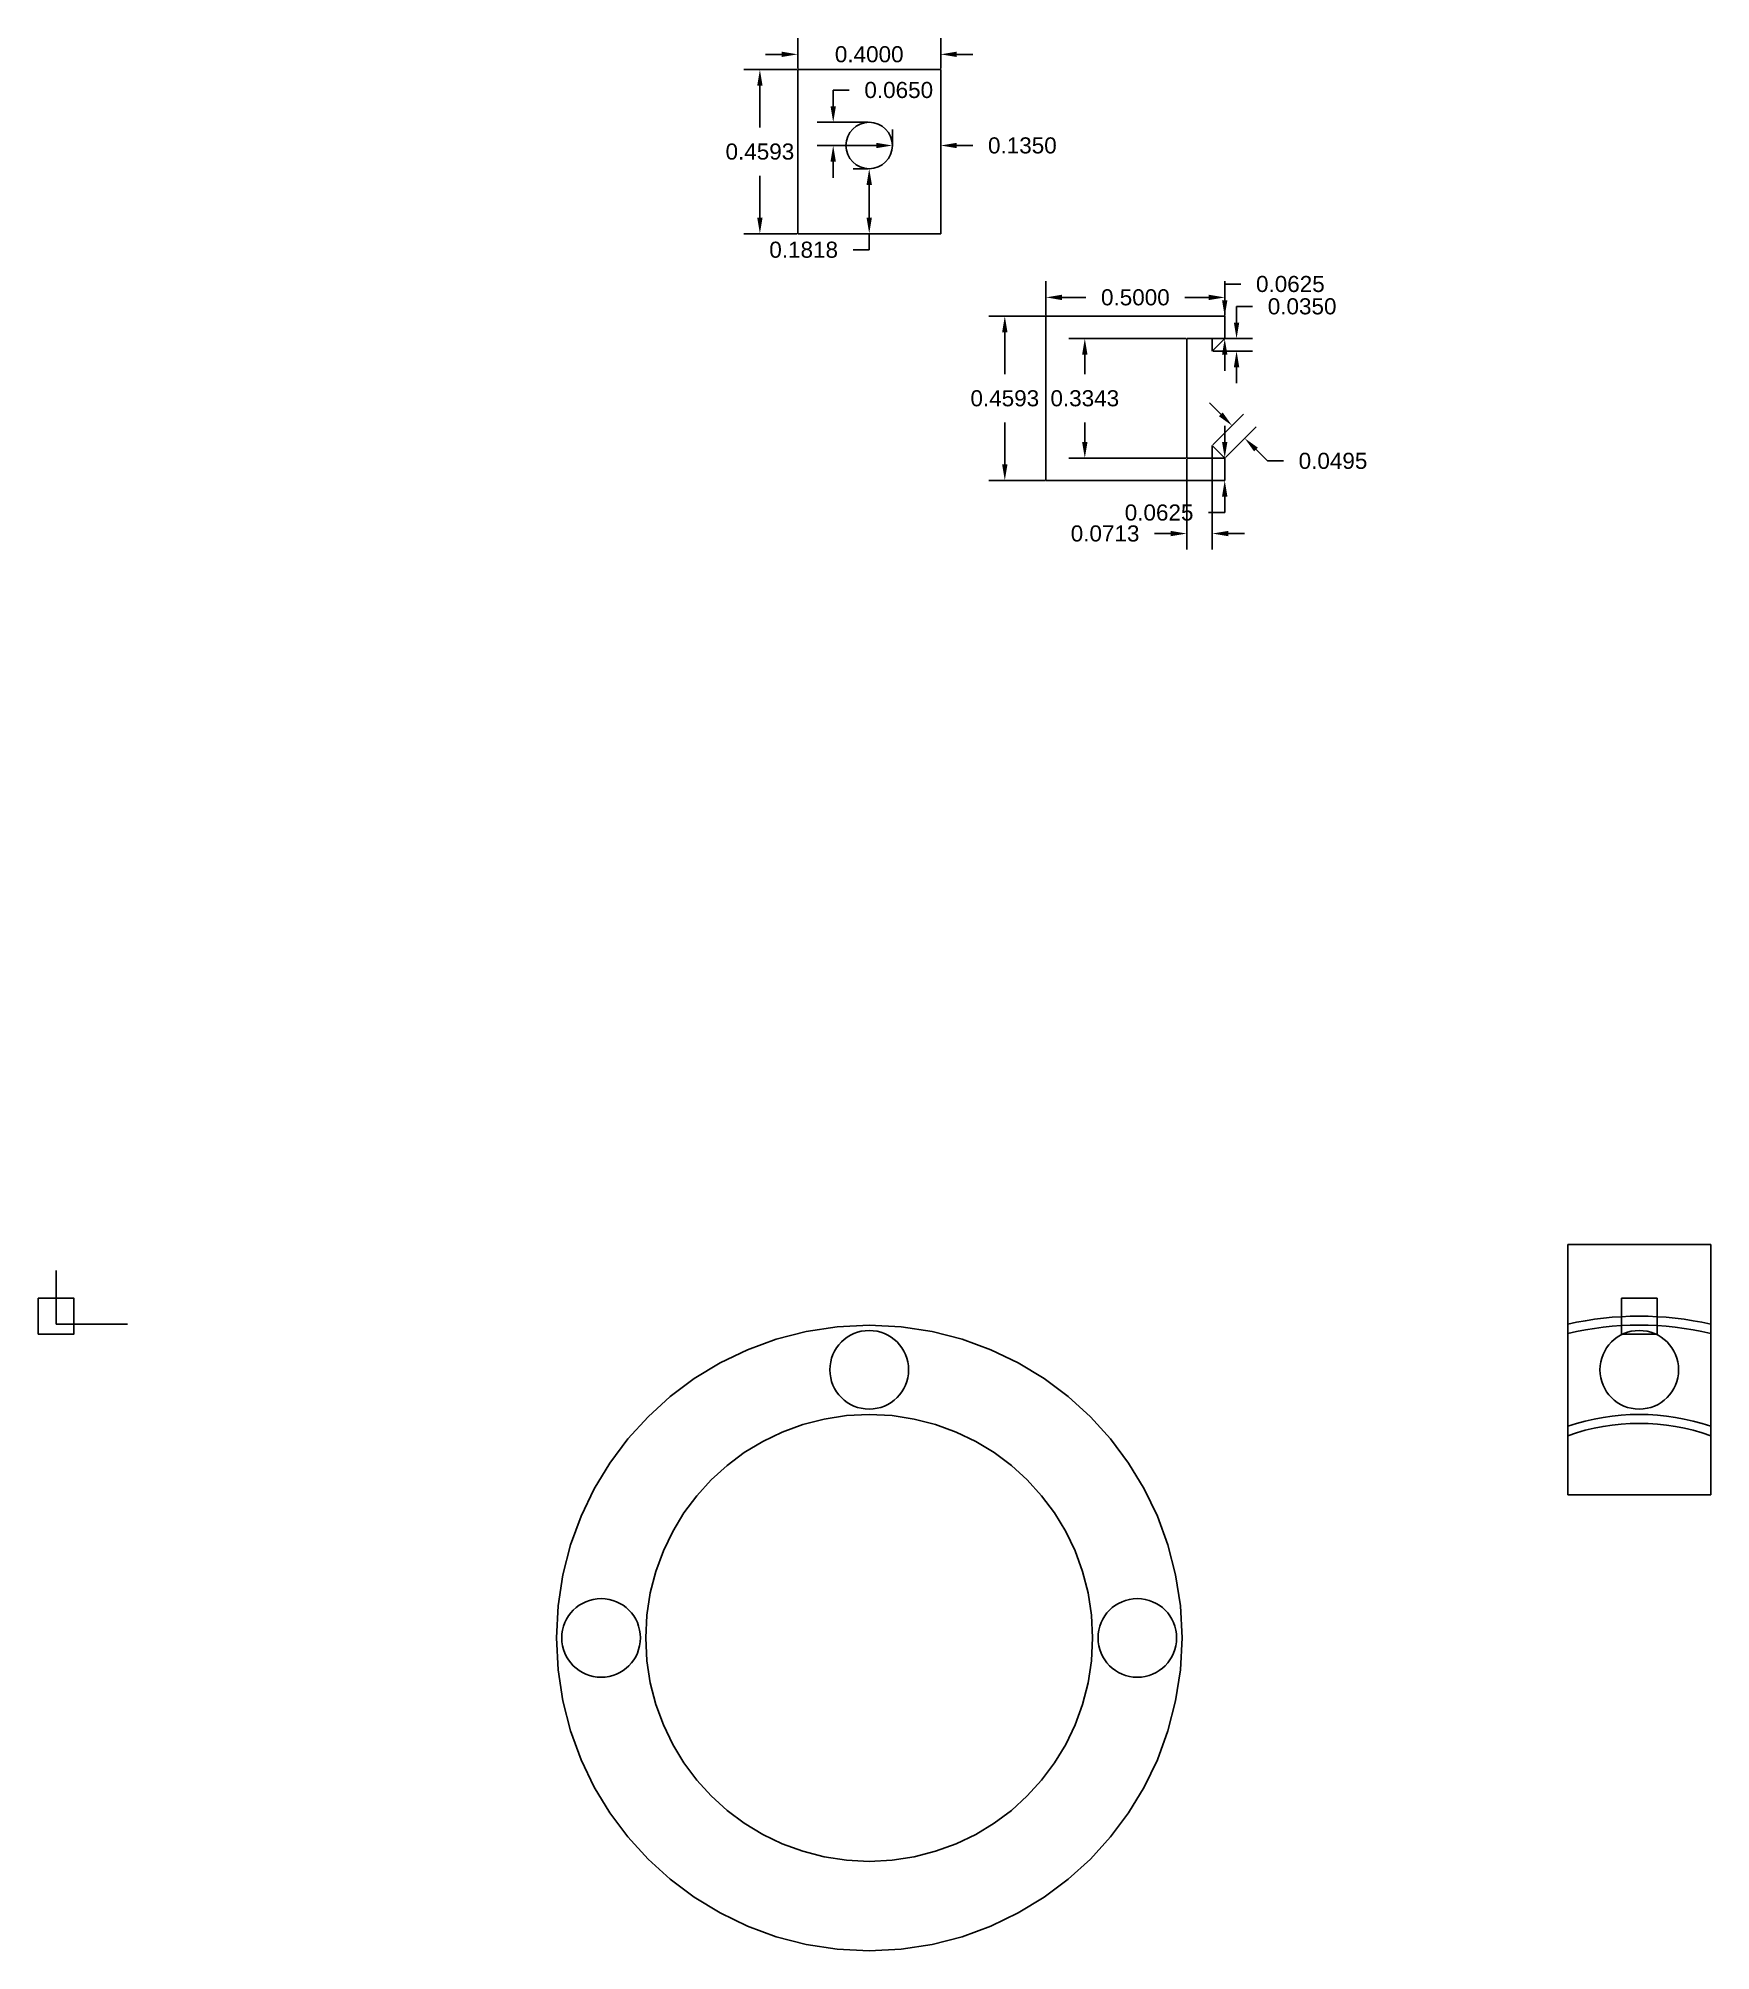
# Model space of a CAD drawing. Header units: inches. Extents: x 25.4 to 62.3, y -2 to 24.2.
# Drawn here: x 25.44 to 30.12, y 18.9 to 24.25 of the extents above; entities that cross this region are included whole.
import ezdxf

# ---------------------------------------------------------------- set-up
doc = ezdxf.new("R2010")
doc.units = ezdxf.units.IN
doc.header["$MEASUREMENT"] = 0
doc.linetypes.add('ACAD_ISO02W100', pattern=[15, 12, -3])
doc.layers.add('Reference', color=5, linetype='ACAD_ISO02W100')
doc.styles.get("Standard").update_dxf_attribs({"font": 'arial.ttf'})
doc.dimstyles.new('Copy of Annotative', dxfattribs={"dimscale": 0, "dimtxt": 0.045, "dimasz": 0.045, "dimexe": 0.045, "dimexo": 0.0025, "dimgap": 0.045, "dimtad": 0, "dimtih": 1, "dimtoh": 1, "dimdec": 4, "dimzin": 0, "dimdsep": 46, "dimtxsty": 'Standard', "dimcen": 0.09, "dimadec": 0, "dimazin": 0, "dimtfac": 1, "dimtdec": 4, "dimtofl": 0, "dimtmove": 0, "dimatfit": 3, "dimfxl": 1, "dimtolj": 1, "dimtzin": 0, "dimarcsym": 0})

msp = doc.modelspace()

# ---------------------------------------------------------------- blocks, each defined once
blk = doc.blocks.new('*D82')
at = {"layer": 'Defpoints', "color": 0, "transparency": 16777216}
for p in [(28.2623, 23.523), (28.2623, 23.4703), (28.7623, 23.4703)]:
    blk.add_point(p, dxfattribs=at)
at = {"layer": 'Reference', "color": 0, "lineweight": -2, "transparency": 16777216}
for p, q in [((28.2623, 23.4728), (28.2623, 23.568)), ((28.7623, 23.4728), (28.7623, 23.568)), ((28.3073, 23.523), (28.3739, 23.523)), ((28.7173, 23.523), (28.6506, 23.523))]:
    blk.add_line(p, q, dxfattribs=at)
at = {"layer": 'Reference', "color": 0, "transparency": 16777216}
for points in [[(28.3073, 23.5305), (28.3073, 23.5155), (28.2623, 23.523)], [(28.7173, 23.5305), (28.7173, 23.5155), (28.7623, 23.523)]]:
    blk.add_solid(points, dxfattribs=at)
at = {"layer": 'Reference', "color": 0, "transparency": 16777216, "insert": (28.5123, 23.523), "char_height": 0.045, "attachment_point": 5}
blk.add_mtext('\\A1;0.5000', dxfattribs=at)
blk = doc.blocks.new('*D84')
at = {"layer": 'Defpoints', "color": 0, "transparency": 16777216}
for p in [(28.1471, 23.4703), (28.2623, 23.4703), (28.2623, 23.011)]:
    blk.add_point(p, dxfattribs=at)
at = {"layer": 'Reference', "color": 0, "lineweight": -2, "transparency": 16777216}
for p, q in [((28.2598, 23.4703), (28.1021, 23.4703)), ((28.1471, 23.4253), (28.1471, 23.3086)), ((28.1471, 23.056), (28.1471, 23.1727)), ((28.2598, 23.011), (28.1021, 23.011))]:
    blk.add_line(p, q, dxfattribs=at)
at = {"layer": 'Reference', "color": 0, "transparency": 16777216}
for points in [[(28.1396, 23.4253), (28.1546, 23.4253), (28.1471, 23.4703)], [(28.1396, 23.056), (28.1546, 23.056), (28.1471, 23.011)]]:
    blk.add_solid(points, dxfattribs=at)
at = {"layer": 'Reference', "color": 0, "transparency": 16777216, "insert": (28.1471, 23.2406), "char_height": 0.045, "attachment_point": 5}
blk.add_mtext('\\A1;0.4593', dxfattribs=at)
blk = doc.blocks.new('*D88')
at = {"layer": 'Defpoints', "color": 0, "transparency": 16777216}
for p in [(28.7623, 23.4703), (28.7623, 23.4703), (28.7623, 23.4078)]:
    blk.add_point(p, dxfattribs=at)
at = {"layer": 'Reference', "color": 0, "lineweight": -2, "transparency": 16777216}
for p, q in [((28.7623, 23.5153), (28.7623, 23.5603)), ((28.7623, 23.5603), (28.8073, 23.5603)), ((28.7598, 23.4703), (28.7173, 23.4703)), ((28.7598, 23.4078), (28.7173, 23.4078)), ((28.7623, 23.3628), (28.7623, 23.3178))]:
    blk.add_line(p, q, dxfattribs=at)
at = {"layer": 'Reference', "color": 0, "transparency": 16777216}
for points in [[(28.7548, 23.5153), (28.7698, 23.5153), (28.7623, 23.4703)], [(28.7548, 23.3628), (28.7698, 23.3628), (28.7623, 23.4078)]]:
    blk.add_solid(points, dxfattribs=at)
at = {"layer": 'Reference', "color": 0, "transparency": 16777216, "insert": (28.9459, 23.5603), "char_height": 0.045, "attachment_point": 5}
blk.add_mtext('\\A1;0.0625', dxfattribs=at)
blk = doc.blocks.new('*D91')
at = {"layer": 'Defpoints', "color": 0, "transparency": 16777216}
for p in [(28.7273, 23.4078), (28.7954, 23.4078), (28.7273, 23.3728)]:
    blk.add_point(p, dxfattribs=at)
at = {"layer": 'Reference', "color": 0, "lineweight": -2, "transparency": 16777216}
for p, q in [((28.7954, 23.4528), (28.7954, 23.4978)), ((28.7954, 23.4978), (28.8404, 23.4978)), ((28.7298, 23.4078), (28.8404, 23.4078)), ((28.7298, 23.3728), (28.8404, 23.3728)), ((28.7954, 23.3278), (28.7954, 23.2828))]:
    blk.add_line(p, q, dxfattribs=at)
at = {"layer": 'Reference', "color": 0, "transparency": 16777216}
for points in [[(28.7879, 23.4528), (28.8029, 23.4528), (28.7954, 23.4078)], [(28.7879, 23.3278), (28.8029, 23.3278), (28.7954, 23.3728)]]:
    blk.add_solid(points, dxfattribs=at)
at = {"layer": 'Reference', "color": 0, "transparency": 16777216, "insert": (28.9788, 23.4978), "char_height": 0.045, "attachment_point": 5}
blk.add_mtext('\\A1;0.0350', dxfattribs=at)
blk = doc.blocks.new('*D92')
at = {"layer": 'Defpoints', "color": 0, "transparency": 16777216}
for p in [(28.3709, 23.4078), (28.656, 23.4078), (28.656, 23.0735)]:
    blk.add_point(p, dxfattribs=at)
at = {"layer": 'Reference', "color": 0, "lineweight": -2, "transparency": 16777216}
for p, q in [((28.6535, 23.4078), (28.3259, 23.4078)), ((28.3709, 23.3628), (28.3709, 23.3086)), ((28.3709, 23.1185), (28.3709, 23.1727)), ((28.6535, 23.0735), (28.3259, 23.0735))]:
    blk.add_line(p, q, dxfattribs=at)
at = {"layer": 'Reference', "color": 0, "transparency": 16777216}
for points in [[(28.3634, 23.3628), (28.3784, 23.3628), (28.3709, 23.4078)], [(28.3634, 23.1185), (28.3784, 23.1185), (28.3709, 23.0735)]]:
    blk.add_solid(points, dxfattribs=at)
at = {"layer": 'Reference', "color": 0, "transparency": 16777216, "insert": (28.3709, 23.2406), "char_height": 0.045, "attachment_point": 5}
blk.add_mtext('\\A1;0.3343', dxfattribs=at)
blk = doc.blocks.new('*D93')
at = {"layer": 'Defpoints', "color": 0, "transparency": 16777216}
for p in [(28.7623, 23.0735), (28.7623, 23.011), (28.7623, 23.011)]:
    blk.add_point(p, dxfattribs=at)
at = {"layer": 'Reference', "color": 0, "lineweight": -2, "transparency": 16777216}
for p, q in [((28.7623, 23.1185), (28.7623, 23.1635)), ((28.7598, 23.0735), (28.7173, 23.0735)), ((28.7598, 23.011), (28.7173, 23.011)), ((28.7623, 22.966), (28.7623, 22.921)), ((28.7623, 22.921), (28.7173, 22.921))]:
    blk.add_line(p, q, dxfattribs=at)
at = {"layer": 'Reference', "color": 0, "transparency": 16777216}
for points in [[(28.7548, 23.1185), (28.7698, 23.1185), (28.7623, 23.0735)], [(28.7548, 22.966), (28.7698, 22.966), (28.7623, 23.011)]]:
    blk.add_solid(points, dxfattribs=at)
at = {"layer": 'Reference', "color": 0, "transparency": 16777216, "insert": (28.5787, 22.921), "char_height": 0.045, "attachment_point": 5}
blk.add_mtext('\\A1;0.0625', dxfattribs=at)
blk = doc.blocks.new('*D94')
at = {"layer": 'Defpoints', "color": 0, "transparency": 16777216}
for p in [(28.656, 23.0735), (28.7273, 23.0735), (28.656, 22.8625)]:
    blk.add_point(p, dxfattribs=at)
at = {"layer": 'Reference', "color": 0, "lineweight": -2, "transparency": 16777216}
for p, q in [((28.656, 23.071), (28.656, 22.8175)), ((28.7273, 23.071), (28.7273, 22.8175)), ((28.611, 22.8625), (28.566, 22.8625)), ((28.7723, 22.8625), (28.8173, 22.8625))]:
    blk.add_line(p, q, dxfattribs=at)
at = {"layer": 'Reference', "color": 0, "transparency": 16777216}
for points in [[(28.611, 22.87), (28.611, 22.855), (28.656, 22.8625)], [(28.7723, 22.87), (28.7723, 22.855), (28.7273, 22.8625)]]:
    blk.add_solid(points, dxfattribs=at)
at = {"layer": 'Reference', "color": 0, "transparency": 16777216, "insert": (28.4276, 22.8625), "char_height": 0.045, "attachment_point": 5}
blk.add_mtext('\\A1;0.0713', dxfattribs=at)
blk = doc.blocks.new('*D96')
at = {"layer": 'Defpoints', "color": 0, "transparency": 16777216}
for p in [(28.818, 23.1292), (28.7273, 23.1085), (28.7623, 23.0735)]:
    blk.add_point(p, dxfattribs=at)
at = {"layer": 'Reference', "color": 0, "lineweight": -2, "transparency": 16777216}
for p, q in [((28.7512, 23.196), (28.7194, 23.2278)), ((28.729, 23.1103), (28.8148, 23.196)), ((28.764, 23.0753), (28.8498, 23.161)), ((28.8498, 23.0974), (28.8816, 23.0656)), ((28.8816, 23.0656), (28.9266, 23.0656))]:
    blk.add_line(p, q, dxfattribs=at)
at = {"layer": 'Reference', "color": 0, "transparency": 16777216}
for points in [[(28.7565, 23.2013), (28.7459, 23.1907), (28.783, 23.1642)], [(28.8551, 23.1027), (28.8445, 23.0921), (28.818, 23.1292)]]:
    blk.add_solid(points, dxfattribs=at)
at = {"layer": 'Reference', "color": 0, "transparency": 16777216, "insert": (29.0652, 23.0656), "char_height": 0.045, "attachment_point": 5}
blk.add_mtext('\\A1;0.0495', dxfattribs=at)
blk = doc.blocks.new('*D97')
at = {"layer": 'Defpoints', "color": 0, "transparency": 16777216}
for p in [(27.9678, 24.2029), (27.5678, 24.1604, 0.3937), (27.9678, 24.1604, 0.3937)]:
    blk.add_point(p, dxfattribs=at)
at = {"layer": 'Reference', "color": 0, "lineweight": -2, "transparency": 16777216}
for p, q in [((27.5678, 24.1629), (27.5678, 24.2479)), ((27.9678, 24.1629), (27.9678, 24.2479)), ((27.5228, 24.2029), (27.4778, 24.2029)), ((28.0128, 24.2029), (28.0578, 24.2029))]:
    blk.add_line(p, q, dxfattribs=at)
at = {"layer": 'Reference', "color": 0, "transparency": 16777216}
for points in [[(27.5228, 24.2104), (27.5228, 24.1954), (27.5678, 24.2029)], [(28.0128, 24.2104), (28.0128, 24.1954), (27.9678, 24.2029)]]:
    blk.add_solid(points, dxfattribs=at)
at = {"layer": 'Reference', "color": 0, "transparency": 16777216, "insert": (27.7678, 24.2029), "char_height": 0.045, "attachment_point": 5}
blk.add_mtext('\\A1;0.4000', dxfattribs=at)
blk = doc.blocks.new('*D98')
at = {"layer": 'Defpoints', "color": 0, "transparency": 16777216}
for p in [(27.5678, 24.1604, 0.3937), (27.462, 23.7011), (27.5678, 23.7011, 0.3937)]:
    blk.add_point(p, dxfattribs=at)
at = {"layer": 'Reference', "color": 0, "lineweight": -2, "transparency": 16777216}
for p, q in [((27.5653, 24.1604), (27.417, 24.1604)), ((27.462, 24.1154), (27.462, 23.9987)), ((27.462, 23.7461), (27.462, 23.8628)), ((27.5653, 23.7011), (27.417, 23.7011))]:
    blk.add_line(p, q, dxfattribs=at)
at = {"layer": 'Reference', "color": 0, "transparency": 16777216}
for points in [[(27.4545, 24.1154), (27.4695, 24.1154), (27.462, 24.1604)], [(27.4545, 23.7461), (27.4695, 23.7461), (27.462, 23.7011)]]:
    blk.add_solid(points, dxfattribs=at)
at = {"layer": 'Reference', "color": 0, "transparency": 16777216, "insert": (27.462, 23.9307), "char_height": 0.045, "attachment_point": 5}
blk.add_mtext('\\A1;0.4593', dxfattribs=at)
blk = doc.blocks.new('*D100')
at = {"layer": 'Defpoints', "color": 0, "transparency": 16777216}
for p in [(27.7678, 23.8829, 0.3937), (27.7678, 23.7011, 0.3937), (27.7678, 23.7011)]:
    blk.add_point(p, dxfattribs=at)
at = {"layer": 'Reference', "color": 0, "lineweight": -2, "transparency": 16777216}
for p, q in [((27.7653, 23.8829), (27.7228, 23.8829)), ((27.7678, 23.8379), (27.7678, 23.7461)), ((27.7653, 23.7011), (27.7228, 23.7011)), ((27.7678, 23.7011), (27.7678, 23.6561)), ((27.7678, 23.6561), (27.7228, 23.6561))]:
    blk.add_line(p, q, dxfattribs=at)
at = {"layer": 'Reference', "color": 0, "transparency": 16777216}
for points in [[(27.7603, 23.8379), (27.7753, 23.8379), (27.7678, 23.8829)], [(27.7603, 23.7461), (27.7753, 23.7461), (27.7678, 23.7011)]]:
    blk.add_solid(points, dxfattribs=at)
at = {"layer": 'Reference', "color": 0, "transparency": 16777216, "insert": (27.5844, 23.6561), "char_height": 0.045, "attachment_point": 5}
blk.add_mtext('\\A1;0.1818', dxfattribs=at)
blk = doc.blocks.new('*D101')
at = {"layer": 'Defpoints', "color": 0, "transparency": 16777216}
for p in [(27.8328, 23.9479, 0.3937), (27.9678, 23.9479, 0.3937), (27.9678, 23.9479)]:
    blk.add_point(p, dxfattribs=at)
at = {"layer": 'Reference', "color": 0, "lineweight": -2, "transparency": 16777216}
for p, q in [((27.8328, 23.9504), (27.8328, 23.9929)), ((27.9678, 23.9504), (27.9678, 23.9929)), ((27.7878, 23.9479), (27.7428, 23.9479)), ((28.0128, 23.9479), (28.0578, 23.9479))]:
    blk.add_line(p, q, dxfattribs=at)
at = {"layer": 'Reference', "color": 0, "transparency": 16777216}
for points in [[(27.7878, 23.9554), (27.7878, 23.9404), (27.8328, 23.9479)], [(28.0128, 23.9554), (28.0128, 23.9404), (27.9678, 23.9479)]]:
    blk.add_solid(points, dxfattribs=at)
at = {"layer": 'Reference', "color": 0, "transparency": 16777216, "insert": (28.1962, 23.9479), "char_height": 0.045, "attachment_point": 5}
blk.add_mtext('\\A1;0.1350', dxfattribs=at)
blk = doc.blocks.new('*D102')
at = {"layer": 'Defpoints', "color": 0, "transparency": 16777216}
for p in [(27.6671, 24.0129), (27.7678, 24.0129, 0.3937), (27.7678, 23.9479, 0.3937)]:
    blk.add_point(p, dxfattribs=at)
at = {"layer": 'Reference', "color": 0, "lineweight": -2, "transparency": 16777216}
for p, q in [((27.6671, 24.0579), (27.6671, 24.1029)), ((27.6671, 24.1029), (27.7121, 24.1029)), ((27.7653, 24.0129), (27.6221, 24.0129)), ((27.7653, 23.9479), (27.6221, 23.9479)), ((27.6671, 23.9029), (27.6671, 23.8579))]:
    blk.add_line(p, q, dxfattribs=at)
at = {"layer": 'Reference', "color": 0, "transparency": 16777216}
for points in [[(27.6596, 24.0579), (27.6746, 24.0579), (27.6671, 24.0129)], [(27.6596, 23.9029), (27.6746, 23.9029), (27.6671, 23.9479)]]:
    blk.add_solid(points, dxfattribs=at)
at = {"layer": 'Reference', "color": 0, "transparency": 16777216, "insert": (27.8504, 24.1029), "char_height": 0.045, "attachment_point": 5}
blk.add_mtext('\\A1;0.0650', dxfattribs=at)

# ---------------------------------------------------------------- dimensions: what is measured, and where the dimension line sits
at = {"layer": 'Reference', "color": 1}
for base, p1, p2, picture, middle in [((27.96782, 24.20291), (27.56782, 24.1604, 0.3937), (27.96782, 24.1604, 0.3937), '*D97', (27.76782, 24.20291)), ((27.96782, 23.9479), (27.83282, 23.9479, 0.3937), (27.96782, 23.9479, 0.3937), '*D101', (28.19615, 23.9479)), ((28.26228, 23.52304), (28.76228, 23.47031), (28.26228, 23.47031), '*D82', (28.51228, 23.52304)), ((28.65598, 22.86253), (28.72728, 23.07349), (28.65598, 23.07349), '*D94', (28.42757, 22.86253))]:
    dim = msp.add_linear_dim(base=base, p1=p1, p2=p2, dimstyle='Copy of Annotative', dxfattribs=at)
    dim.commit()
    dim.dimension.update_dxf_attribs({"geometry": picture, "text_midpoint": middle})
for base, p1, p2, picture, middle in [((27.46204, 23.70108), (27.56782, 24.1604, 0.3937), (27.56782, 23.70108, 0.3937), '*D98', (27.46204, 23.93074)), ((27.6671, 24.0129), (27.76782, 23.9479, 0.3937), (27.76782, 24.0129, 0.3937), '*D102', (27.85043, 24.1029)), ((27.76782, 23.70108), (27.76782, 23.8829, 0.3937), (27.76782, 23.70108, 0.3937), '*D100', (27.58437, 23.65608)), ((28.76228, 23.47031), (28.76228, 23.40781), (28.76228, 23.47031), '*D88', (28.94586, 23.56031)), ((28.79543, 23.40781), (28.72728, 23.37281), (28.72728, 23.40781), '*D91', (28.97876, 23.49781)), ((28.14713, 23.47031), (28.26228, 23.01099), (28.26228, 23.47031), '*D84', (28.14713, 23.24065)), ((28.37087, 23.40781), (28.65598, 23.07349), (28.65598, 23.40781), '*D92', (28.37087, 23.24065)), ((28.76228, 23.01099), (28.76228, 23.07349), (28.76228, 23.01099), '*D93', (28.5787, 22.92099))]:
    dim = msp.add_linear_dim(base=base, p1=p1, p2=p2, angle=90, dimstyle='Copy of Annotative', dxfattribs=at)
    dim.commit()
    dim.dimension.update_dxf_attribs({"geometry": picture, "text_midpoint": middle})
dim = msp.add_aligned_dim(p1=(28.72728, 23.10849), p2=(28.76228, 23.07349), distance=0.07879, dimstyle='Copy of Annotative', dxfattribs=at)
dim.commit()
dim.dimension.update_dxf_attribs({"geometry": '*D96', "text_midpoint": (29.06521, 23.06557)})

# ---------------------------------------------------------------- linework, layer by layer
for p, q in [((27.56782, 23.70108, 0.3937), (27.56782, 24.1604, 0.3937)), ((27.56782, 24.1604, 0.3937), (27.96782, 24.1604, 0.3937)), ((27.96782, 24.1604, 0.3937), (27.96782, 23.76358, 0.3937)), ((27.96782, 23.76358, 0.3937), (27.96782, 23.70108, 0.3937)), ((27.96782, 23.70108, 0.3937), (27.56782, 23.70108, 0.3937)), ((29.72189, 20.17344), (29.72189, 20.87344)), ((29.72189, 20.87344), (29.92189, 20.87344)), ((29.92189, 20.87344), (30.12189, 20.87344)), ((30.12189, 20.87344), (30.12189, 20.17344)), ((25.4933, 20.65093, 0.465), (25.4933, 20.80093, 0.465)), ((29.97189, 20.72344), (29.87189, 20.72344)), ((29.87189, 20.72344), (29.87189, 20.62344)), ((29.97189, 20.62344), (29.97189, 20.72344)), ((25.6933, 20.65093, 0.465), (25.4933, 20.65093, 0.465)), ((29.87189, 20.62344), (29.92189, 20.62344)), ((29.92189, 20.62344), (29.97189, 20.62344)), ((30.12189, 20.17344), (29.72189, 20.17344))]:
    msp.add_line(p, q)
at = {"extrusion": (1, 0, -2.22045e-16)}
for p, q in [((28.76228, 23.47031), (28.26228, 23.47031)), ((28.26228, 23.47031), (28.26228, 23.01099)), ((28.76228, 23.40781), (28.76228, 23.47031)), ((28.65598, 23.40781), (28.72728, 23.40781)), ((28.65598, 23.07349), (28.65598, 23.40781)), ((28.72728, 23.40781), (28.72728, 23.37281)), ((28.72728, 23.37281), (28.76228, 23.40781)), ((28.72728, 23.07349), (28.65598, 23.07349)), ((28.76228, 23.07349), (28.72728, 23.10849)), ((28.72728, 23.10849), (28.72728, 23.07349)), ((28.76228, 23.01099), (28.76228, 23.07349)), ((28.26228, 23.01099), (28.76228, 23.01099))]:
    msp.add_line(p, q, dxfattribs=at)
msp.add_lwpolyline([(25.4433, 20.72344), (25.5433, 20.72344), (25.5433, 20.62344), (25.4433, 20.62344)], close=True)
for centre, radius in [((27.76782, 23.9479, 0.3937), 0.065), ((27.76782, 20.52344), 0.11), ((29.92189, 20.52344), 0.11), ((27.01782, 19.77344), 0.11), ((28.51782, 19.77344), 0.11)]:
    msp.add_circle(centre, radius)
for radius, start, end in [(0.9, 77.16041, 102.83959), (0.6, 70.52878, 109.47122)]:
    msp.add_arc((29.92189, 19.77344), radius, start, end)
at = {"layer": 'Reference'}
for radius in [0.875, 0.625]:
    msp.add_circle((27.76782, 19.77344), radius, dxfattribs=at)
for radius, start, end in [(0.875, 76.78702, 103.21298), (0.625, 71.33708, 108.66292)]:
    msp.add_arc((29.92189, 19.77344), radius, start, end, dxfattribs=at)

msp.set_redraw_order([(e.dxf.handle, doc.entitydb.next_handle()) for e in msp.query("TEXT MTEXT ATTDEF DIMENSION ARC_DIMENSION")])  # texts and dimensions are drawn at this point

doc.saveas('drawing.dxf')
